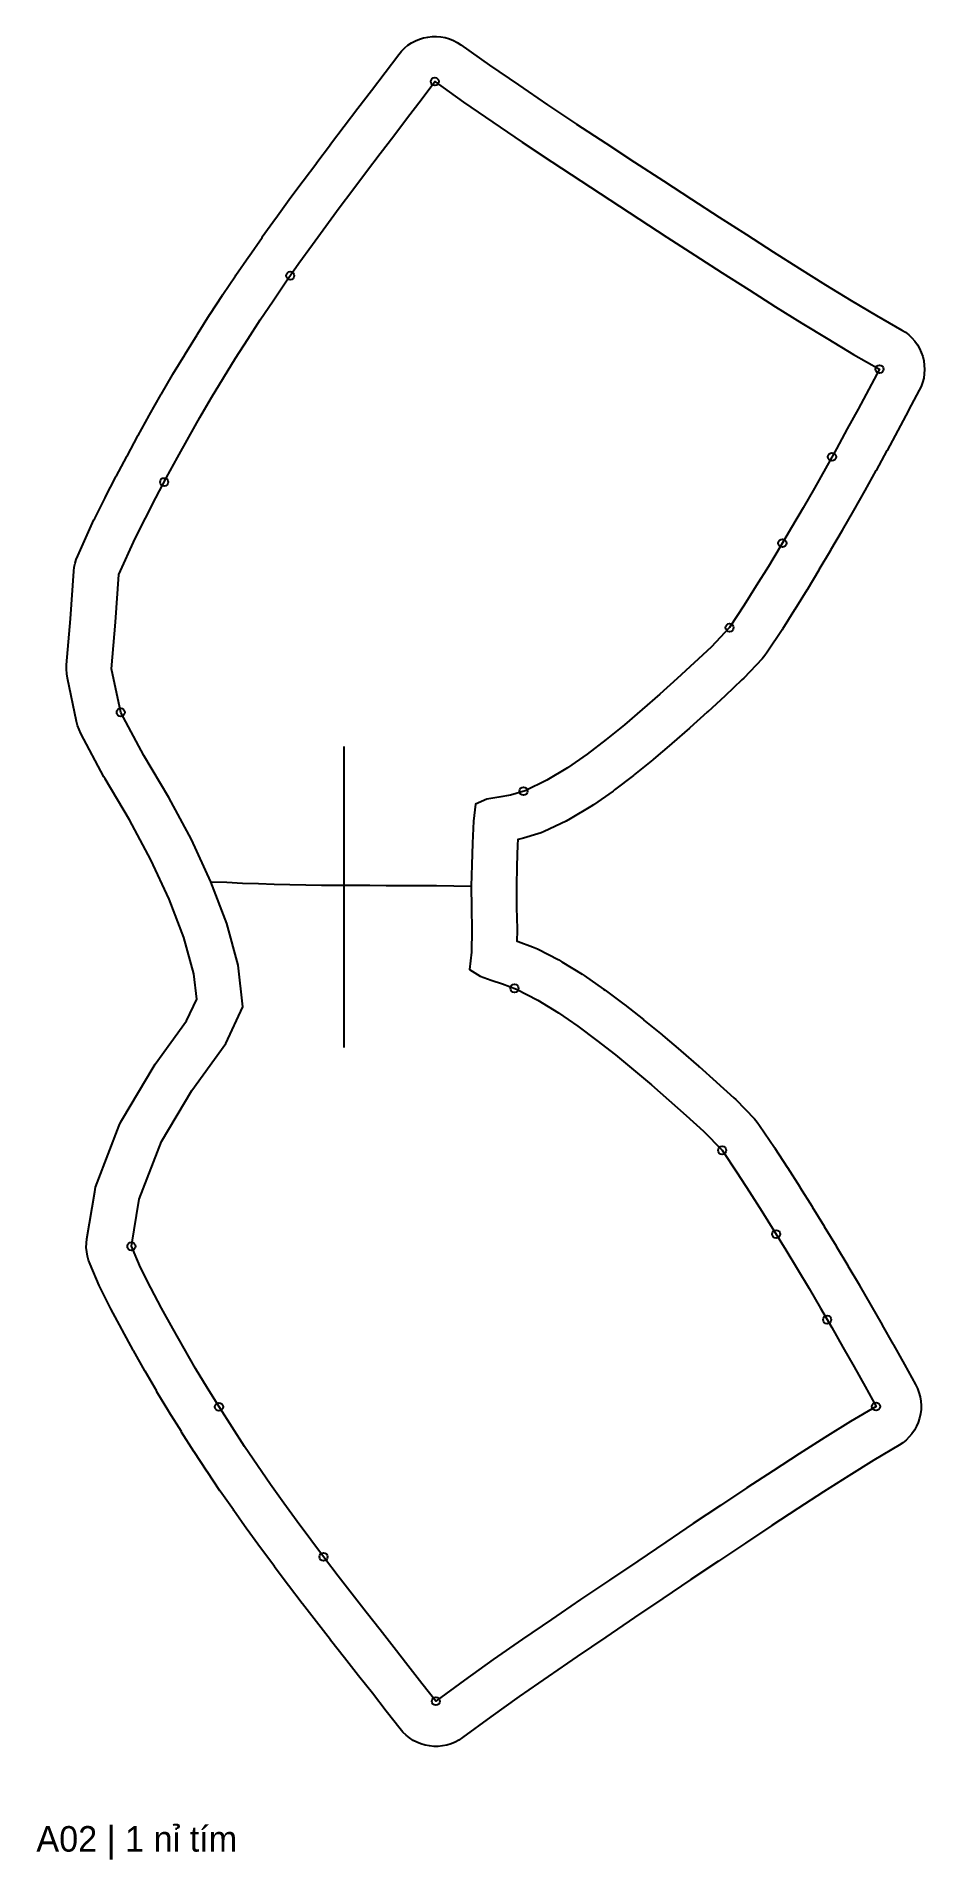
# Model space of a CAD drawing. Header units: millimetres. Extents: x 0 to 1635, y -23 to 178.
# Drawn here: x 76.1 to 135.1, y -5.5 to 115.7 of the extents above; entities that cross this region are included whole.
import ezdxf

# ---------------------------------------------------------------- set-up
doc = ezdxf.new("R2010")
doc.units = ezdxf.units.MM
for name, color, linetype in [('CUT', 7, 'Continuous'), ('FOLD', 3, 'Continuous'), ('GRAIN', 8, 'Continuous'), ('LABEL', 7, 'Continuous'), ('NOTCH', 5, 'Continuous'), ('SEW', 1, 'Continuous')]:
    doc.layers.add(name, color=color, linetype=linetype)

msp = doc.modelspace()

# ---------------------------------------------------------------- texts
at = {"layer": 'LABEL'}
msp.add_text('A02 | 1 nỉ tím', height=1.7, dxfattribs=at).set_placement((76.05, -5))

# ---------------------------------------------------------------- linework, layer by layer
at = {"layer": 'CUT'}
msp.add_lwpolyline([(94.69, 107.29), (94.7, 107.31), (95.6, 108.51), (95.61, 108.52), (96.52, 109.72), (96.52, 109.72), (97.43, 110.91), (98.34, 112.1), (99.24, 113.29), (100.14, 114.49), (100.33, 114.72), (100.54, 114.92), (100.76, 115.1), (101, 115.26), (101.26, 115.4), (101.52, 115.51), (101.8, 115.6), (102.08, 115.65), (102.37, 115.68), (102.66, 115.69), (102.95, 115.66), (103.24, 115.61), (103.51, 115.53), (103.78, 115.42), (104.04, 115.29), (104.28, 115.13), (106.19, 113.78), (108.1, 112.46), (110.03, 111.15), (111.97, 109.86), (113.91, 108.59), (115.83, 107.33), (117.74, 106.09), (119.61, 104.87), (121.46, 103.67), (123.27, 102.51), (125.05, 101.37), (126.8, 100.26), (128.52, 99.18), (130.22, 98.14), (131.9, 97.14), (133.59, 96.17), (133.84, 96.02), (134.06, 95.84), (134.27, 95.64), (134.46, 95.42), (134.63, 95.19), (134.77, 94.94), (134.89, 94.67), (134.99, 94.4), (135.05, 94.12), (135.09, 93.83), (135.1, 93.55), (135.09, 93.26), (135.05, 92.97), (134.97, 92.69), (134.88, 92.42), (134.75, 92.16), (134.04, 90.83), (134.04, 90.81), (133.33, 89.49), (133.32, 89.48), (132.61, 88.16), (132.6, 88.15), (131.88, 86.84), (131.87, 86.82), (131.14, 85.51), (131.13, 85.49), (130.39, 84.18), (130.38, 84.17), (129.63, 82.86), (129.62, 82.84), (128.86, 81.54), (128.85, 81.52), (128.08, 80.22), (128.07, 80.2), (127.29, 78.9), (127.27, 78.88), (126.48, 77.59), (126.46, 77.56), (125.65, 76.28), (125.63, 76.24), (124.65, 74.75), (124.49, 74.52), (124.31, 74.31), (123.08, 73.02), (122.96, 72.91), (121.84, 71.85), (121.82, 71.83), (120.69, 70.79), (120.66, 70.76), (119.51, 69.73), (119.48, 69.7), (118.31, 68.68), (118.28, 68.65), (117.09, 67.64), (117.04, 67.6), (115.82, 66.61), (115.75, 66.56), (114.5, 65.6), (114.4, 65.52), (113.09, 64.61), (112.92, 64.5), (111.55, 63.66), (111.27, 63.52), (109.82, 62.83), (109.61, 62.74), (109.4, 62.67), (108.43, 62.38), (108.09, 62.3), (108.06, 62.29), (108.05, 61.95), (108, 60.54), (107.97, 59.16), (107.98, 57.78), (108.01, 56.35), (108.01, 56.25), (107.99, 55.54), (108.09, 55.51), (109.03, 55.16), (109.36, 55.02), (110.78, 54.29), (110.98, 54.17), (112.33, 53.34), (112.47, 53.25), (113.77, 52.35), (113.86, 52.28), (115.12, 51.34), (115.18, 51.3), (116.41, 50.33), (116.45, 50.29), (117.66, 49.3), (117.7, 49.27), (118.88, 48.27), (118.91, 48.24), (120.08, 47.23), (120.11, 47.2), (121.26, 46.18), (121.28, 46.16), (122.42, 45.12), (122.55, 45), (123.79, 43.72), (123.98, 43.51), (124.14, 43.29), (125.13, 41.81), (125.15, 41.78), (125.98, 40.51), (126, 40.49), (126.81, 39.21), (126.82, 39.19), (127.63, 37.9), (127.64, 37.88), (128.43, 36.59), (128.44, 36.57), (129.22, 35.28), (129.23, 35.26), (130, 33.97), (130.01, 33.95), (130.78, 32.66), (130.78, 32.64), (131.54, 31.34), (131.54, 31.33), (132.29, 30.02), (132.29, 30.01), (133.03, 28.71), (133.04, 28.69), (133.77, 27.39), (133.77, 27.38), (134.5, 26.05), (134.63, 25.8), (134.73, 25.53), (134.81, 25.25), (134.86, 24.96), (134.88, 24.67), (134.87, 24.39), (134.84, 24.1), (134.78, 23.82), (134.69, 23.54), (134.57, 23.28), (134.43, 23.03), (134.27, 22.79), (134.09, 22.57), (133.88, 22.36), (133.66, 22.18), (133.42, 22.02), (131.73, 21.02), (130.07, 19.99), (128.39, 18.92), (126.68, 17.82), (124.95, 16.68), (123.19, 15.51), (121.4, 14.31), (119.57, 13.09), (117.71, 11.84), (115.83, 10.56), (113.92, 9.27), (112, 7.97), (110.07, 6.65), (108.16, 5.32), (106.27, 3.97), (104.38, 2.58), (104.14, 2.42), (103.89, 2.28), (103.62, 2.17), (103.34, 2.09), (103.06, 2.03), (102.77, 2), (102.48, 2), (102.19, 2.03), (101.9, 2.08), (101.62, 2.16), (101.35, 2.27), (101.1, 2.4), (100.85, 2.56), (100.63, 2.74), (100.42, 2.94), (100.23, 3.16), (99.31, 4.35), (98.4, 5.53), (97.47, 6.7), (96.54, 7.88), (96.54, 7.89), (95.61, 9.07), (95.61, 9.08), (94.68, 10.27), (94.67, 10.28), (93.75, 11.48), (93.73, 11.49), (92.82, 12.7), (92.8, 12.71), (91.89, 13.93), (91.88, 13.95), (90.98, 15.17), (90.96, 15.19), (90.07, 16.42), (90.05, 16.45), (89.17, 17.69), (89.15, 17.72), (88.28, 18.97), (88.26, 19), (87.41, 20.27), (87.39, 20.3), (86.55, 21.58), (86.53, 21.61), (85.71, 22.9), (85.69, 22.93), (84.88, 24.23), (84.86, 24.27), (84.07, 25.58), (84.05, 25.61), (83.28, 26.94), (83.26, 26.97), (82.5, 28.31), (82.48, 28.35), (81.75, 29.69), (81.73, 29.73), (81.01, 31.09), (80.99, 31.14), (80.3, 32.51), (80.23, 32.65), (79.62, 34.06), (79.52, 34.32), (79.45, 34.6), (79.4, 34.88), (79.37, 35.17), (79.38, 35.45), (79.41, 35.74), (79.93, 38.87), (79.99, 39.17), (80.09, 39.47), (81.56, 43.29), (81.67, 43.52), (81.79, 43.75), (83.82, 47.14), (83.96, 47.35), (86.04, 50.25), (86.71, 51.68), (86.51, 53.37), (85.86, 55.77), (84.89, 58.32), (83.67, 60.95), (82.25, 63.61), (80.62, 66.33), (80.54, 66.46), (79.01, 69.34), (78.89, 69.6), (78.79, 69.87), (78.72, 70.14), (78.12, 73.03), (78.07, 73.32), (78.05, 73.61), (78.06, 73.9), (78.32, 76.97), (78.54, 80.13), (78.57, 80.4), (78.62, 80.66), (78.7, 80.91), (78.8, 81.16), (79.88, 83.54), (79.93, 83.64), (80.62, 85.01), (80.63, 85.04), (81.34, 86.4), (81.35, 86.42), (82.06, 87.77), (82.08, 87.79), (82.8, 89.13), (82.82, 89.16), (83.56, 90.49), (83.57, 90.52), (84.33, 91.85), (84.34, 91.88), (85.11, 93.2), (85.13, 93.23), (85.92, 94.53), (85.94, 94.57), (86.74, 95.86), (86.76, 95.89), (87.57, 97.18), (87.59, 97.21), (88.43, 98.49), (88.45, 98.52), (89.29, 99.78), (89.31, 99.81), (90.17, 101.06), (90.19, 101.09), (91.06, 102.33), (91.07, 102.36), (91.95, 103.59), (91.97, 103.61), (92.86, 104.84), (92.87, 104.85), (93.77, 106.07), (93.78, 106.09), (94.69, 107.29)], close=True, dxfattribs=at)
at = {"layer": 'FOLD'}
msp.add_lwpolyline([(87.66, 59.49), (88.71, 59.45), (89.76, 59.4), (90.81, 59.36), (91.86, 59.33), (92.91, 59.3), (93.97, 59.28), (95.02, 59.27), (96.08, 59.26), (97.15, 59.25), (98.22, 59.25), (99.3, 59.24), (100.4, 59.24), (101.52, 59.24), (102.66, 59.23), (103.81, 59.21), (104.97, 59.19)], dxfattribs=at)
at = {"layer": 'GRAIN'}
msp.add_line((96.51, 48.47), (96.51, 68.47), dxfattribs=at)
at = {"layer": 'NOTCH'}
for centre in [(102.54, 112.69), (92.93, 99.78), (132.11, 93.57), (128.95, 87.74), (84.55, 86.06), (125.65, 82), (122.14, 76.38), (122.14, 76.38), (81.66, 70.75), (108.44, 65.51), (107.84, 52.4), (121.65, 41.63), (121.65, 41.63), (82.37, 35.25), (125.24, 36.06), (128.63, 30.37), (88.19, 24.58), (131.88, 24.6), (95.14, 14.6), (102.61, 5)]:
    msp.add_circle(centre, 0.27, dxfattribs=at)
at = {"layer": 'SEW'}
msp.add_lwpolyline([(97.09, 105.5), (98, 106.7), (98.91, 107.9), (99.82, 109.09), (100.73, 110.29), (101.64, 111.48), (102.54, 112.69), (104.46, 111.32), (106.41, 109.98), (108.36, 108.66), (110.32, 107.36), (112.26, 106.08), (114.19, 104.82), (116.1, 103.57), (117.98, 102.35), (119.83, 101.15), (121.65, 99.98), (123.44, 98.84), (125.2, 97.72), (126.94, 96.63), (128.67, 95.58), (130.38, 94.55), (132.11, 93.57), (131.4, 92.23), (130.69, 90.91), (129.97, 89.6), (129.25, 88.28), (128.52, 86.97), (127.78, 85.66), (127.03, 84.35), (126.27, 83.05), (125.5, 81.75), (124.72, 80.45), (123.92, 79.16), (123.11, 77.88), (122.14, 76.38), (120.91, 75.09), (119.79, 74.04), (118.65, 73), (117.5, 71.96), (116.34, 70.94), (115.15, 69.93), (113.93, 68.94), (112.67, 67.98), (111.37, 67.06), (109.99, 66.23), (108.54, 65.54), (107.57, 65.25), (106.79, 65.12), (106.01, 64.97), (105.25, 64.65), (105.11, 63.52), (105.05, 62.06), (105, 60.62), (104.97, 59.19), (104.98, 57.75), (105.01, 56.29), (104.98, 54.81), (104.86, 53.66), (105.55, 53.2), (106.29, 52.94), (107.04, 52.7), (107.98, 52.35), (109.4, 51.62), (110.76, 50.78), (112.06, 49.88), (113.32, 48.94), (114.55, 47.97), (115.76, 46.98), (116.94, 45.98), (118.11, 44.96), (119.26, 43.94), (120.4, 42.9), (121.65, 41.63), (122.64, 40.14), (123.47, 38.87), (124.28, 37.59), (125.08, 36.31), (125.88, 35.02), (126.66, 33.73), (127.43, 32.44), (128.19, 31.14), (128.94, 29.84), (129.68, 28.54), (130.42, 27.23), (131.15, 25.92), (131.88, 24.6), (130.18, 23.59), (128.48, 22.53), (126.77, 21.45), (125.05, 20.33), (123.3, 19.18), (121.53, 18.01), (119.73, 16.81), (117.9, 15.58), (116.04, 14.32), (114.15, 13.05), (112.23, 11.76), (110.31, 10.44), (108.37, 9.12), (106.43, 7.77), (104.51, 6.4), (102.61, 5), (101.68, 6.19), (100.76, 7.38), (99.83, 8.56), (98.9, 9.74), (97.97, 10.92), (97.04, 12.11), (96.12, 13.31), (95.2, 14.51), (94.29, 15.73), (93.39, 16.95), (92.5, 18.18), (91.62, 19.42), (90.75, 20.68), (89.9, 21.94), (89.06, 23.22), (88.24, 24.51), (87.43, 25.81), (86.64, 27.12), (85.87, 28.45), (85.12, 29.78), (84.38, 31.13), (83.67, 32.48), (82.98, 33.85), (82.37, 35.25), (82.89, 38.39), (84.36, 42.21), (86.39, 45.6), (88.64, 48.73), (89.78, 51.18), (89.47, 53.93), (88.72, 56.7), (87.66, 59.49), (86.36, 62.29), (84.86, 65.09), (83.19, 67.87), (81.66, 70.75), (81.05, 73.65), (81.31, 76.74), (81.53, 79.92), (82.61, 82.3), (83.3, 83.66), (84, 85.01), (84.71, 86.36), (85.44, 87.7), (86.18, 89.04), (86.93, 90.36), (87.7, 91.68), (88.49, 92.99), (89.29, 94.29), (90.11, 95.57), (90.94, 96.85), (91.79, 98.11), (92.64, 99.37), (93.51, 100.61), (94.4, 101.85), (95.29, 103.07), (96.19, 104.29), (97.09, 105.5)], close=True, dxfattribs=at)

msp.set_redraw_order([(e.dxf.handle, doc.entitydb.next_handle()) for e in msp.query("TEXT MTEXT ATTDEF DIMENSION ARC_DIMENSION")])  # texts and dimensions are drawn at this point

doc.saveas('drawing.dxf')
